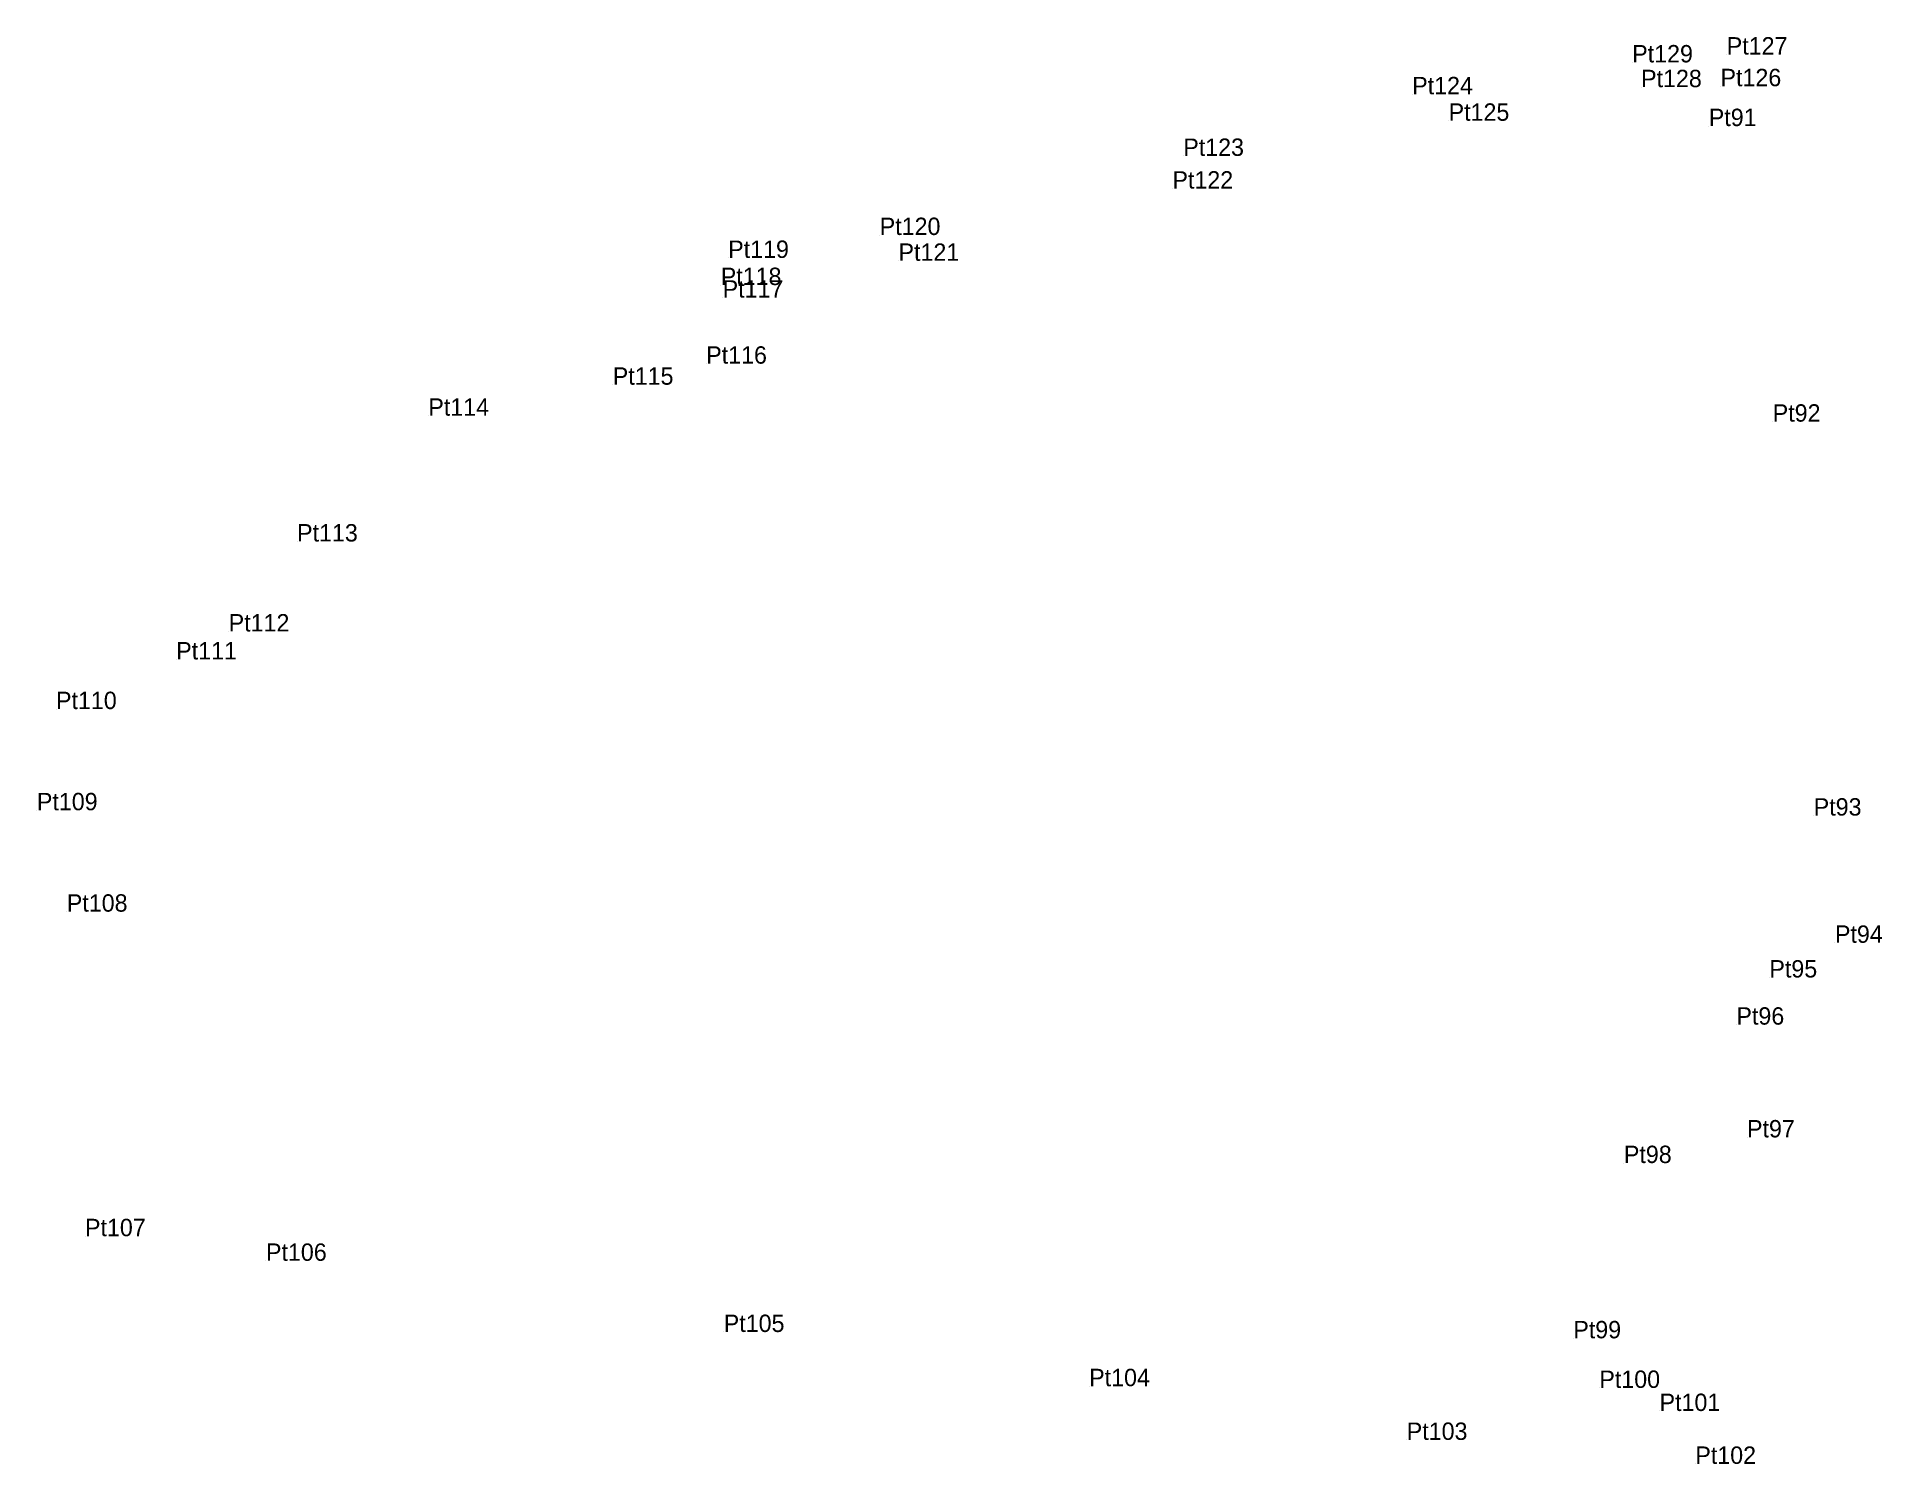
# Model space of a CAD drawing. Extents: x 0 to 667379, y 0 to 1854856.
# Drawn here: x 536133.9 to 536325.1, y 1852609 to 1852756.9 of the extents above; entities that cross this region are included whole.
import ezdxf

# ---------------------------------------------------------------- set-up
doc = ezdxf.new("R2010")
doc.units = 0
doc.layers.add('Level 12', color=7, linetype='Continuous')
doc.layers.add('Level 7', color=7, linetype='Continuous')

msp = doc.modelspace()

# ---------------------------------------------------------------- texts
at = {"layer": 'Level 12'}
for s, p in [('Pt129', (536299.176, 1852754.224)), ('Pt127', (536308.972, 1852755.039)), ('Pt124', (536276.384, 1852750.925)), ('Pt128', (536300.097, 1852751.659)), ('Pt126', (536308.327, 1852751.758)), ('Pt125', (536280.157, 1852748.179)), ('Pt91', (536307.112, 1852747.629)), ('Pt123', (536252.667, 1852744.54)), ('Pt122', (536251.547, 1852741.153)), ('Pt120', (536221.22, 1852736.342)), ('Pt119', (536205.522, 1852733.972)), ('Pt121', (536223.168, 1852733.669)), ('Pt118', (536204.75, 1852731.159)), ('Pt117', (536204.946, 1852729.858)), ('Pt116', (536203.243, 1852723.013)), ('Pt115', (536193.562, 1852720.831)), ('Pt114', (536174.455, 1852717.62)), ('Pt92', (536313.734, 1852717.005)), ('Pt113', (536160.856, 1852704.591)), ('Pt112', (536153.772, 1852695.269)), ('Pt111', (536148.334, 1852692.372)), ('Pt110', (536135.883, 1852687.228)), ('Pt109', (536133.902, 1852676.746)), ('Pt93', (536317.982, 1852676.197)), ('Pt108', (536137.002, 1852666.239)), ('Pt94', (536320.184, 1852663.015)), ('Pt95', (536313.39, 1852659.419)), ('Pt96', (536309.976, 1852654.535)), ('Pt97', (536311.072, 1852642.853)), ('Pt98', (536298.318, 1852640.196)), ('Pt107', (536138.885, 1852632.62)), ('Pt106', (536157.635, 1852630.067)), ('Pt105', (536205.062, 1852622.694)), ('Pt99', (536293.077, 1852622.04)), ('Pt104', (536242.919, 1852617.08)), ('Pt100', (536295.773, 1852616.9)), ('Pt101', (536302.012, 1852614.509)), ('Pt103', (536275.819, 1852611.515)), ('Pt102', (536305.716, 1852609.033))]:
    msp.add_text(s, height=1.8, dxfattribs=at).set_placement(p)

# ---------------------------------------------------------------- linework, layer by layer
at = {"layer": 'Level 7'}
for p, q in [((536299.176, 1852754.224), (536299.176, 1852754.224)), ((536308.972, 1852755.039), (536308.972, 1852755.039)), ((536276.384, 1852750.925), (536276.384, 1852750.925)), ((536300.097, 1852751.659), (536300.097, 1852751.659)), ((536308.327, 1852751.758), (536308.327, 1852751.758)), ((536280.157, 1852748.179), (536280.157, 1852748.179)), ((536307.112, 1852747.629), (536307.112, 1852747.629)), ((536252.667, 1852744.54), (536252.667, 1852744.54)), ((536251.547, 1852741.153), (536251.547, 1852741.153)), ((536221.22, 1852736.342), (536221.22, 1852736.342)), ((536205.522, 1852733.972), (536205.522, 1852733.972)), ((536223.168, 1852733.669), (536223.168, 1852733.669)), ((536204.75, 1852731.159), (536204.75, 1852731.159)), ((536204.946, 1852729.858), (536204.946, 1852729.858)), ((536203.243, 1852723.013), (536203.243, 1852723.013)), ((536193.562, 1852720.831), (536193.562, 1852720.831)), ((536174.455, 1852717.62), (536174.455, 1852717.62)), ((536313.734, 1852717.005), (536313.734, 1852717.005)), ((536160.856, 1852704.591), (536160.856, 1852704.591)), ((536153.772, 1852695.269), (536153.772, 1852695.269)), ((536148.334, 1852692.372), (536148.334, 1852692.372)), ((536135.883, 1852687.228), (536135.883, 1852687.228)), ((536133.902, 1852676.746), (536133.902, 1852676.746)), ((536317.982, 1852676.197), (536317.982, 1852676.197)), ((536137.002, 1852666.239), (536137.002, 1852666.239)), ((536320.184, 1852663.015), (536320.184, 1852663.015)), ((536313.39, 1852659.419), (536313.39, 1852659.419)), ((536309.976, 1852654.535), (536309.976, 1852654.535)), ((536311.072, 1852642.853), (536311.072, 1852642.853)), ((536298.318, 1852640.196), (536298.318, 1852640.196)), ((536138.885, 1852632.62), (536138.885, 1852632.62)), ((536157.635, 1852630.067), (536157.635, 1852630.067)), ((536205.062, 1852622.694), (536205.062, 1852622.694)), ((536293.077, 1852622.04), (536293.077, 1852622.04)), ((536242.919, 1852617.08), (536242.919, 1852617.08)), ((536295.773, 1852616.9), (536295.773, 1852616.9)), ((536302.012, 1852614.509), (536302.012, 1852614.509)), ((536275.819, 1852611.515), (536275.819, 1852611.515)), ((536305.716, 1852609.033), (536305.716, 1852609.033))]:
    msp.add_line(p, q, dxfattribs=at)

msp.set_redraw_order([(e.dxf.handle, doc.entitydb.next_handle()) for e in msp.query("TEXT MTEXT ATTDEF DIMENSION ARC_DIMENSION")])  # texts and dimensions are drawn at this point

doc.saveas('drawing.dxf')
